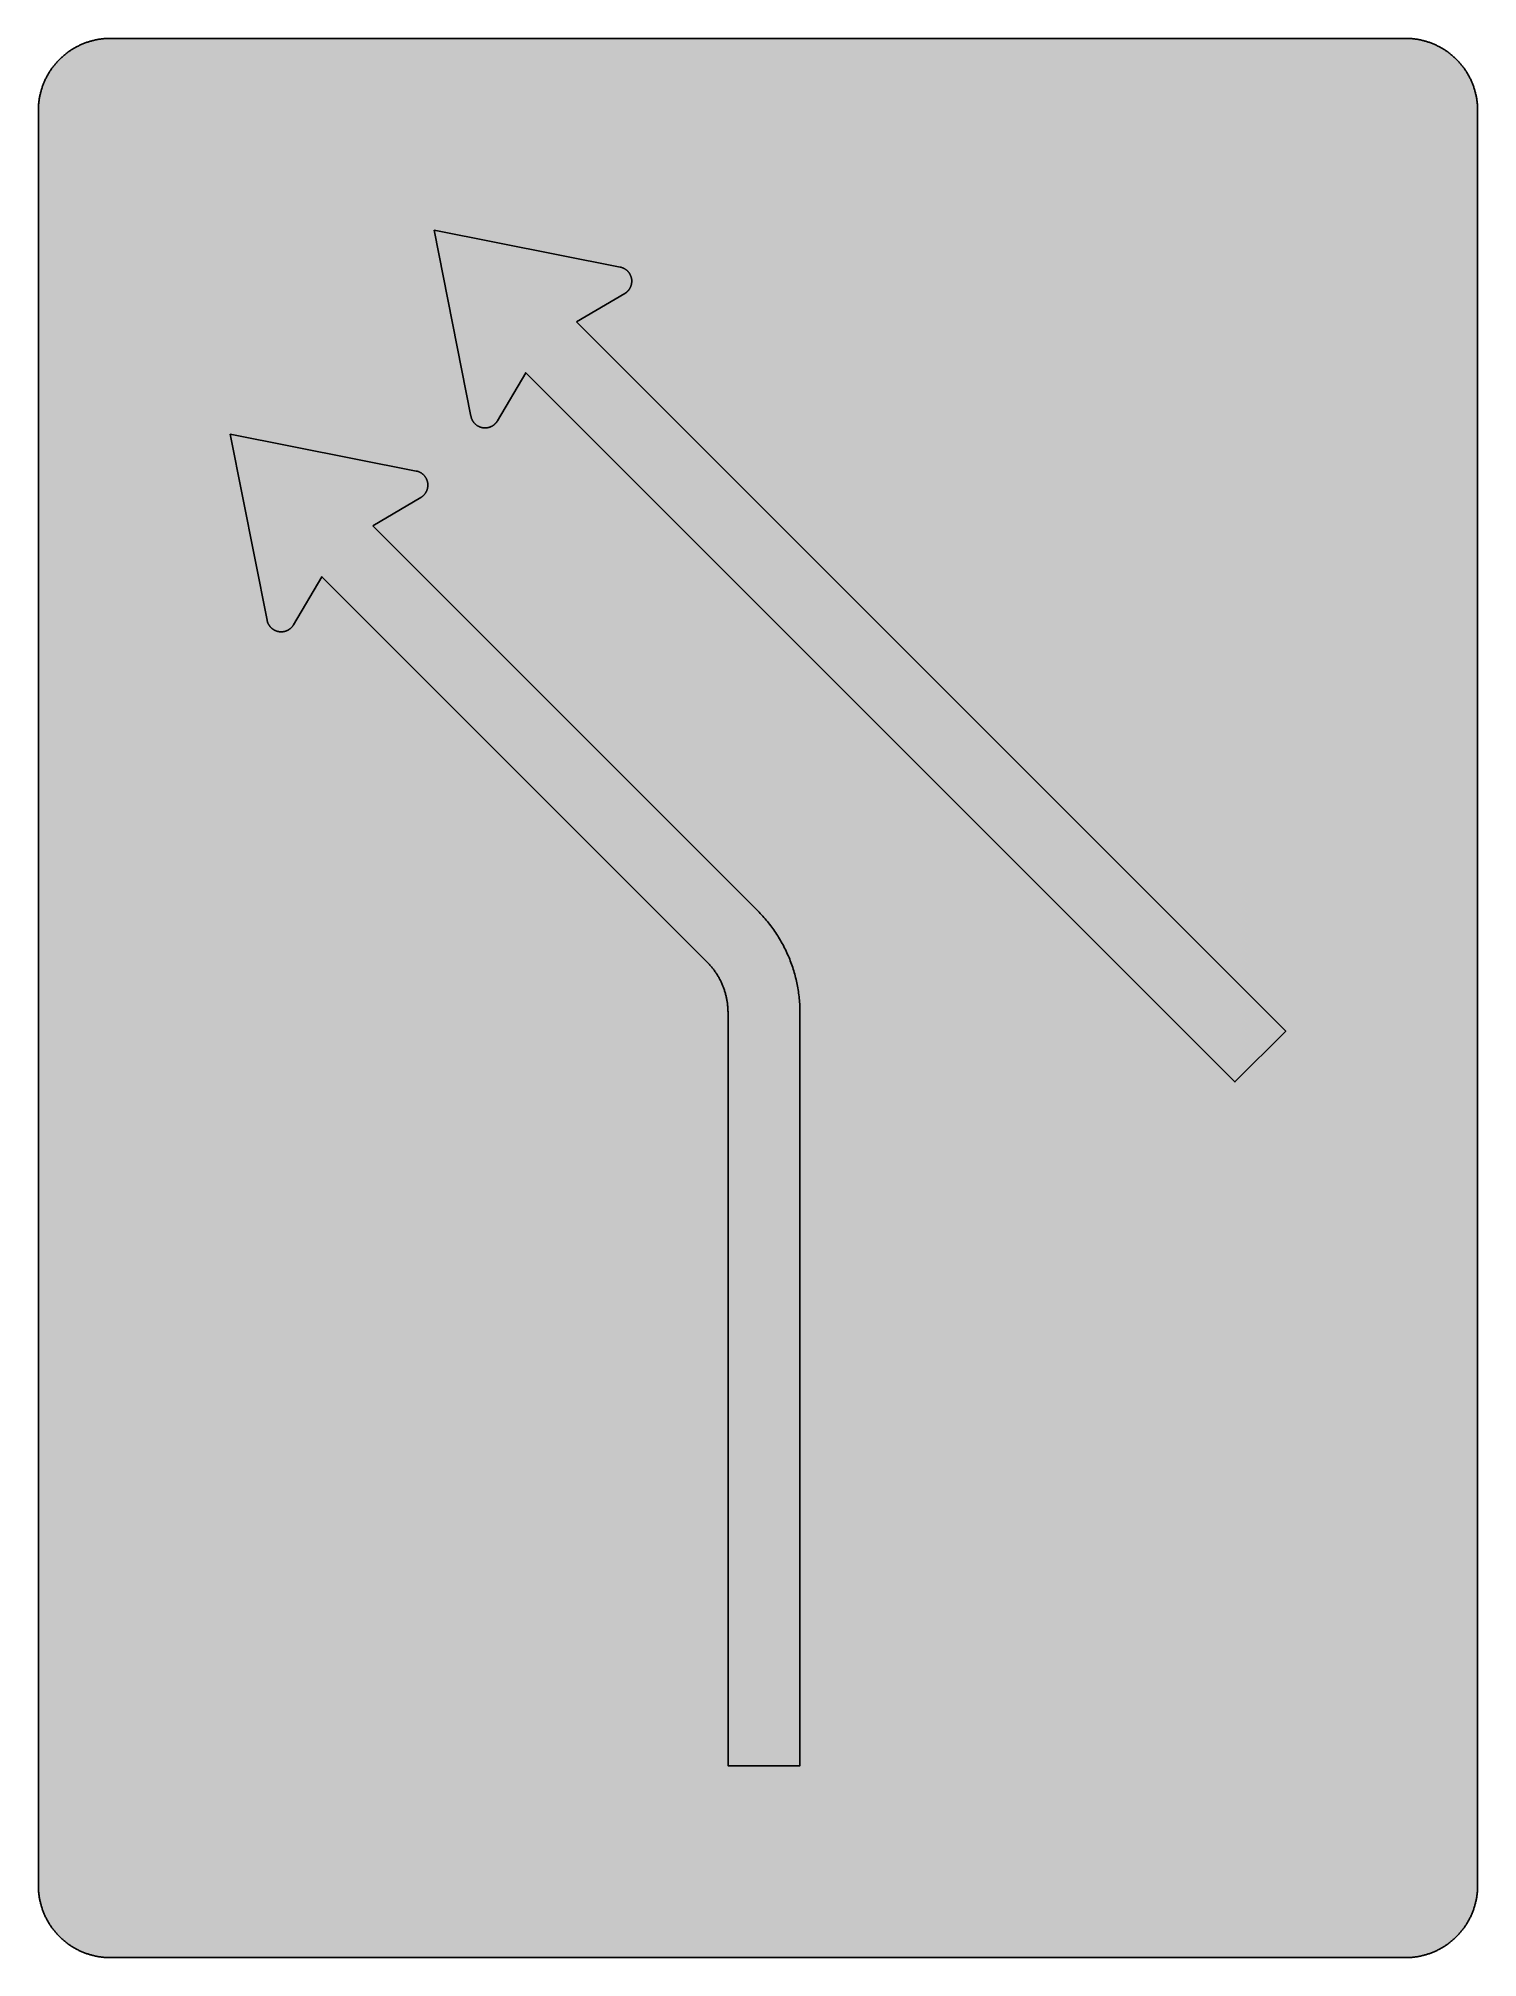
# Model space of a CAD drawing. Header units: millimetres. Extents: x 0 to 423, y 0 to 564.
import ezdxf

# ---------------------------------------------------------------- set-up
doc = ezdxf.new("R2010")
doc.units = ezdxf.units.MM

msp = doc.modelspace()

# ---------------------------------------------------------------- hatches: boundary and pattern name
for color, points in [(254, [(21.2189, 0.0537), (20.955, 0.0533), (20.6934, 0.0584), (20.4292, 0.066), (20.1676, 0.0787), (19.906, 0.094), (19.6469, 0.1118), (19.3853, 0.1321), (19.1262, 0.1549), (18.8671, 0.1829), (18.608, 0.2134), (18.349, 0.2464), (18.0924, 0.2845), (17.8359, 0.3251), (17.5793, 0.3683), (17.3253, 0.414), (17.0688, 0.4623), (16.8148, 0.5156), (16.5633, 0.5715), (16.3093, 0.6299), (16.0579, 0.6909), (15.809, 0.7544), (15.56, 0.823), (15.3111, 0.8941), (15.0622, 0.9677), (14.8158, 1.0439), (14.5694, 1.1227), (14.3256, 1.2065), (14.0818, 1.2903), (13.8379, 1.3792), (13.5966, 1.4707), (13.3579, 1.5672), (13.1191, 1.6637), (12.8803, 1.7628), (12.6441, 1.8669), (12.4079, 1.9736), (12.1742, 2.0803), (11.9405, 2.192), (11.7094, 2.3089), (11.4808, 2.4257), (11.2522, 2.5451), (11.0236, 2.6695), (10.7975, 2.794), (10.574, 2.9235), (10.3505, 3.0556), (10.1295, 3.1877), (9.9111, 3.3249), (9.6926, 3.4646), (9.4742, 3.6068), (9.2608, 3.7541), (9.0475, 3.9014), (8.8341, 4.0513), (8.6258, 4.2037), (8.4176, 4.3612), (8.2118, 4.5187), (8.0061, 4.6812), (7.8029, 4.8438), (7.6022, 5.0114), (7.4041, 5.1816), (7.206, 5.3518), (7.0129, 5.527), (6.8174, 5.7048), (6.6269, 5.8826), (6.4389, 6.0655), (6.2509, 6.2509), (6.0655, 6.4389), (5.8852, 6.6269), (5.7048, 6.8174), (5.527, 7.0104), (5.3518, 7.206), (5.1816, 7.4041), (5.0114, 7.6022), (4.8463, 7.8029), (4.6812, 8.0061), (4.5187, 8.2118), (4.3612, 8.4176), (4.2062, 8.6258), (4.0513, 8.8341), (3.9014, 9.0475), (3.7541, 9.2608), (3.6068, 9.4742), (3.4646, 9.6926), (3.3249, 9.9085), (3.1877, 10.1295), (3.0556, 10.3505), (2.9235, 10.574), (2.794, 10.7975), (2.6695, 11.0236), (2.5451, 11.2522), (2.4257, 11.4808), (2.3063, 11.7094), (2.192, 11.9405), (2.0803, 12.1742), (1.971, 12.4079), (1.8669, 12.6441), (1.7628, 12.8803), (1.6637, 13.1191), (1.5646, 13.3579), (1.4707, 13.5966), (1.3792, 13.8379), (1.2903, 14.0818), (1.2065, 14.3256), (1.1227, 14.5694), (1.0439, 14.8158), (0.9652, 15.0622), (0.8915, 15.3111), (0.823, 15.56), (0.7544, 15.809), (0.6883, 16.0604), (0.6274, 16.3119), (0.569, 16.5633), (0.5131, 16.8148), (0.4623, 17.0688), (0.4115, 17.3253), (0.3658, 17.5793), (0.3226, 17.8359), (0.2819, 18.0924), (0.2464, 18.3515), (0.2134, 18.608), (0.1829, 18.8671), (0.1549, 19.1262), (0.1295, 19.3878), (0.1092, 19.6469), (0.0914, 19.9085), (0.0762, 20.1701), (0.066, 20.4318), (0.0584, 20.6934), (0.0533, 20.955), (0.0508, 21.2192), (0.0522, 543.3314), (0.0533, 543.593), (0.0584, 543.8546), (0.066, 544.1188), (0.0762, 544.3804), (0.0914, 544.642), (0.1092, 544.9011), (0.1295, 545.1627), (0.1549, 545.4218), (0.1829, 545.6809), (0.2134, 545.94), (0.2464, 546.1991), (0.2819, 546.4556), (0.3226, 546.7121), (0.3658, 546.9687), (0.4115, 547.2227), (0.4623, 547.4792), (0.5131, 547.7332), (0.569, 547.9847), (0.6274, 548.2387), (0.6883, 548.4876), (0.7544, 548.7391), (0.823, 548.988), (0.8915, 549.2369), (0.9652, 549.4858), (1.0439, 549.7322), (1.1227, 549.9786), (1.2065, 550.2224), (1.2903, 550.4663), (1.3792, 550.7076), (1.4707, 550.9489), (1.5646, 551.1902), (1.6637, 551.4289), (1.7628, 551.6677), (1.8669, 551.9039), (1.971, 552.1401), (2.0803, 552.3738), (2.192, 552.6049), (2.3063, 552.8386), (2.4257, 553.0672), (2.5451, 553.2958), (2.6695, 553.5244), (2.794, 553.7505), (2.9235, 553.974), (3.0556, 554.1975), (3.1877, 554.4185), (3.3249, 554.6369), (3.4646, 554.8554), (3.6068, 555.0738), (3.7541, 555.2872), (3.9014, 555.5005), (4.0513, 555.7114), (4.2062, 555.9222), (4.3612, 556.1305), (4.5187, 556.3362), (4.6812, 556.5419), (4.8463, 556.7451), (5.0114, 556.9458), (5.1816, 557.1439), (5.3518, 557.342), (5.527, 557.5351), (5.7048, 557.7281), (5.8852, 557.9212), (6.0655, 558.1091), (6.2509, 558.2971), (6.4389, 558.4825), (6.6269, 558.6628), (6.8174, 558.8432), (7.0129, 559.021), (7.206, 559.1937), (7.4041, 559.3664), (7.6022, 559.5366), (7.8029, 559.7017), (8.0061, 559.8668), (8.2118, 560.0268), (8.4176, 560.1868), (8.6258, 560.3418), (8.8341, 560.4967), (9.0475, 560.6466), (9.2608, 560.7939), (9.4742, 560.9387), (9.6926, 561.0835), (9.9111, 561.2232), (10.1295, 561.3603), (10.3505, 561.4924), (10.574, 561.6245), (10.7975, 561.754), (11.0236, 561.8785), (11.2522, 562.0029), (11.4808, 562.1223), (11.7094, 562.2392), (11.9405, 562.356), (12.1742, 562.4678), (12.4079, 562.5744), (12.6441, 562.6811), (12.8803, 562.7853), (13.1191, 562.8843), (13.3579, 562.9834), (13.5966, 563.0774), (13.8379, 563.1688), (14.0818, 563.2577), (14.3256, 563.3415), (14.5694, 563.4253), (14.8158, 563.5041), (15.0622, 563.5803), (15.3111, 563.6539), (15.56, 563.7251), (15.809, 563.7936), (16.0579, 563.8571), (16.3093, 563.9206), (16.5633, 563.9791), (16.8148, 564.0349), (17.0688, 564.0857), (17.3253, 564.1365), (17.5793, 564.1823), (17.8359, 564.2254), (18.0924, 564.2635), (18.349, 564.3016), (18.608, 564.3347), (18.8671, 564.3651), (19.1262, 564.3931), (19.3853, 564.4185), (19.6469, 564.4388), (19.906, 564.4566), (20.1676, 564.4718), (20.4292, 564.482), (20.6934, 564.4896), (20.955, 564.4947), (21.2166, 564.4972), (402.2189, 564.4981), (402.4808, 564.4947), (402.7424, 564.4896), (403.0066, 564.482), (403.2682, 564.4718), (403.5298, 564.4566), (403.7889, 564.4388), (404.0505, 564.4185), (404.3096, 564.3931), (404.5687, 564.3651), (404.8277, 564.3347), (405.0868, 564.3016), (405.3434, 564.2635), (405.5999, 564.2254), (405.8564, 564.1823), (406.113, 564.1365), (406.367, 564.0857), (406.621, 564.0349), (406.875, 563.9791), (407.1264, 563.9206), (407.3779, 563.8571), (407.6268, 563.7936), (407.8783, 563.7251), (408.1272, 563.6539), (408.3736, 563.5803), (408.62, 563.5041), (408.8663, 563.4253), (409.1102, 563.3415), (409.354, 563.2577), (409.5979, 563.1688), (409.8392, 563.0774), (410.0805, 562.9834), (410.3192, 562.8843), (410.5554, 562.7853), (410.7942, 562.6811), (411.0279, 562.5744), (411.2616, 562.4678), (411.4952, 562.356), (411.7264, 562.2392), (411.9575, 562.1223), (412.1861, 562.0029), (412.4122, 561.8785), (412.6382, 561.754), (412.8643, 561.6245), (413.0853, 561.4924), (413.3063, 561.3603), (413.5272, 561.2232), (413.7457, 561.0835), (413.9616, 560.9387), (414.1775, 560.7939), (414.3908, 560.6466), (414.6017, 560.4967), (414.8125, 560.3418), (415.0208, 560.1868), (415.2265, 560.0268), (415.4297, 559.8668), (415.6329, 559.7017), (415.8336, 559.5366), (416.0342, 559.3664), (416.2298, 559.1937), (416.4254, 559.021), (416.6184, 558.8432), (416.8089, 558.6628), (416.9994, 558.4825), (417.1848, 558.2971), (417.3703, 558.1091), (417.5531, 557.9212), (417.7335, 557.7281), (417.9087, 557.5351), (418.084, 557.342), (418.2567, 557.1439), (418.4244, 556.9458), (418.592, 556.7451), (418.7546, 556.5419), (418.9171, 556.3362), (419.0746, 556.1305), (419.2321, 555.9222), (419.3845, 555.7114), (419.5369, 555.5005), (419.6842, 555.2872), (419.829, 555.0738), (419.9712, 554.8554), (420.1109, 554.6369), (420.2481, 554.4185), (420.3827, 554.1975), (420.5148, 553.974), (420.6418, 553.7505), (420.7688, 553.5244), (420.8907, 553.2958), (421.0126, 553.0672), (421.1295, 552.8386), (421.2438, 552.6049), (421.3555, 552.3738), (421.4647, 552.1401), (421.5689, 551.9039), (421.673, 551.6677), (421.7746, 551.4289), (421.8711, 551.1902), (421.9651, 550.9489), (422.0566, 550.7076), (422.1455, 550.4663), (422.2318, 550.2224), (422.3131, 549.9786), (422.3918, 549.7322), (422.4706, 549.4858), (422.5442, 549.2369), (422.6128, 548.988), (422.6814, 548.7391), (422.7449, 548.4876), (422.8084, 548.2387), (422.8668, 547.9847), (422.9227, 547.7332), (422.9735, 547.4792), (423.0243, 547.2227), (423.07, 546.9687), (423.1132, 546.7121), (423.1513, 546.4556), (423.1894, 546.1991), (423.2224, 545.94), (423.2529, 545.6809), (423.2808, 545.4218), (423.3037, 545.1627), (423.3266, 544.9011), (423.3443, 544.642), (423.357, 544.3804), (423.3697, 544.1188), (423.3774, 543.8546), (423.3824, 543.593), (423.385, 543.3314), (423.3855, 21.2203), (423.3824, 20.955), (423.3774, 20.6934), (423.3697, 20.4318), (423.357, 20.1701), (423.3443, 19.9085), (423.3266, 19.6469), (423.3037, 19.3878), (423.2808, 19.1262), (423.2529, 18.8671), (423.2224, 18.608), (423.1894, 18.3515), (423.1513, 18.0924), (423.1132, 17.8359), (423.07, 17.5793), (423.0243, 17.3253), (422.9735, 17.0688), (422.9227, 16.8148), (422.8668, 16.5633), (422.8084, 16.3119), (422.7449, 16.0604), (422.6814, 15.809), (422.6128, 15.56), (422.5442, 15.3111), (422.4706, 15.0622), (422.3918, 14.8158), (422.3131, 14.5694), (422.2318, 14.3256), (422.1455, 14.0818), (422.0566, 13.8379), (421.9651, 13.5966), (421.8711, 13.3579), (421.7746, 13.1191), (421.673, 12.8803), (421.5689, 12.6441), (421.4647, 12.4079), (421.3555, 12.1742), (421.2438, 11.9405), (421.1295, 11.7094), (421.0126, 11.4808), (420.8907, 11.2522), (420.7688, 11.0236), (420.6418, 10.7975), (420.5148, 10.574), (420.3827, 10.3505), (420.2481, 10.1295), (420.1109, 9.9085), (419.9712, 9.6926), (419.829, 9.4742), (419.6842, 9.2608), (419.5369, 9.0475), (419.3845, 8.8341), (419.2321, 8.6258), (419.0746, 8.4176), (418.9171, 8.2118), (418.7546, 8.0061), (418.592, 7.8029), (418.4244, 7.6022), (418.2567, 7.4041), (418.084, 7.206), (417.9087, 7.0104), (417.7335, 6.8174), (417.5531, 6.6269), (417.3703, 6.4389), (417.1848, 6.2509), (416.9994, 6.0655), (416.8089, 5.8826), (416.6184, 5.7048), (416.4254, 5.527), (416.2298, 5.3518), (416.0342, 5.1816), (415.8336, 5.0114), (415.6329, 4.8438), (415.4297, 4.6812), (415.2265, 4.5187), (415.0208, 4.3612), (414.8125, 4.2037), (414.6017, 4.0513), (414.3908, 3.9014), (414.1775, 3.7541), (413.9616, 3.6068), (413.7457, 3.4646), (413.5272, 3.3249), (413.3063, 3.1877), (413.0853, 3.0556), (412.8643, 2.9235), (412.6382, 2.794), (412.4122, 2.6695), (412.1861, 2.5451), (411.9575, 2.4257), (411.7264, 2.3089), (411.4952, 2.192), (411.2616, 2.0803), (411.0279, 1.9736), (410.7942, 1.8669), (410.5554, 1.7628), (410.3192, 1.6637), (410.0805, 1.5672), (409.8392, 1.4707), (409.5979, 1.3792), (409.354, 1.2903), (409.1102, 1.2065), (408.8663, 1.1227), (408.62, 1.0439), (408.3736, 0.9677), (408.1272, 0.8941), (407.8783, 0.823), (407.6268, 0.7544), (407.3779, 0.6909), (407.1264, 0.6299), (406.875, 0.5715), (406.621, 0.5156), (406.367, 0.4623), (406.113, 0.414), (405.8564, 0.3683), (405.5999, 0.3251), (405.3434, 0.2845), (405.0868, 0.2464), (404.8277, 0.2134), (404.5687, 0.1829), (404.3096, 0.1549), (404.0505, 0.1321), (403.7889, 0.1118), (403.5298, 0.094), (403.2682, 0.0787), (403.0066, 0.066), (402.7424, 0.0584), (402.4808, 0.0533), (402.2166, 0.0533)]), (59, [(158.3778, 481.1113), (172.5013, 489.439), (172.56, 489.4732), (172.6184, 489.5113), (172.6794, 489.5494), (172.7352, 489.5875), (172.7937, 489.6282), (172.8495, 489.6688), (172.9054, 489.7095), (172.9613, 489.7501), (173.0146, 489.7933), (173.068, 489.839), (173.1213, 489.8822), (173.1721, 489.9279), (173.2229, 489.9736), (173.2737, 490.0219), (173.322, 490.0701), (173.3702, 490.1184), (173.4185, 490.1667), (173.4642, 490.2175), (173.5099, 490.2683), (173.5557, 490.3191), (173.5988, 490.3699), (173.642, 490.4232), (173.6852, 490.4765), (173.7258, 490.5299), (173.7665, 490.5858), (173.8071, 490.6416), (173.8452, 490.6975), (173.8833, 490.7534), (173.9214, 490.8093), (173.957, 490.8677), (173.9925, 490.9261), (174.0256, 490.9845), (174.0586, 491.043), (174.0916, 491.1039), (174.1221, 491.1649), (174.1526, 491.2233), (174.183, 491.2868), (174.211, 491.3478), (174.2389, 491.4087), (174.2643, 491.4722), (174.2897, 491.5357), (174.3151, 491.5992), (174.338, 491.6627), (174.3608, 491.7288), (174.3812, 491.7923), (174.4015, 491.8583), (174.4218, 491.9243), (174.4396, 491.9904), (174.4574, 492.0564), (174.4726, 492.1225), (174.4878, 492.1885), (174.5031, 492.2571), (174.5158, 492.3231), (174.5259, 492.3917), (174.5386, 492.4603), (174.5463, 492.5289), (174.5564, 492.5974), (174.564, 492.666), (174.5691, 492.7346), (174.5742, 492.8057), (174.5793, 492.8743), (174.5818, 492.9429), (174.5844, 493.014), (174.5844, 493.0851), (174.5818, 493.1791), (174.5793, 493.2731), (174.5742, 493.3671), (174.5666, 493.4585), (174.559, 493.5525), (174.5463, 493.6439), (174.5336, 493.7354), (174.5183, 493.8268), (174.5005, 493.9182), (174.4828, 494.0071), (174.4624, 494.096), (174.4396, 494.1849), (174.4142, 494.2713), (174.3888, 494.3577), (174.3608, 494.444), (174.3304, 494.5304), (174.2973, 494.6142), (174.2643, 494.698), (174.2288, 494.7818), (174.1907, 494.8631), (174.1526, 494.9444), (174.1119, 495.0257), (174.0713, 495.1044), (174.0281, 495.1832), (173.9824, 495.2594), (173.9341, 495.3356), (173.8859, 495.4118), (173.8376, 495.4854), (173.7843, 495.5591), (173.7309, 495.6302), (173.6776, 495.7013), (173.6217, 495.7724), (173.5633, 495.841), (173.5049, 495.9071), (173.4439, 495.9731), (173.3829, 496.0366), (173.3194, 496.1001), (173.2559, 496.1636), (173.1899, 496.2246), (173.1239, 496.283), (173.0553, 496.3414), (172.9842, 496.3973), (172.913, 496.4532), (172.8419, 496.5065), (172.7683, 496.5598), (172.6946, 496.6106), (172.6184, 496.6589), (172.5422, 496.7072), (172.4635, 496.7529), (172.3847, 496.7986), (172.3034, 496.8392), (172.2222, 496.8824), (172.1409, 496.9205), (172.0571, 496.9586), (171.9732, 496.9942), (171.8869, 497.0297), (171.8005, 497.0628), (171.7142, 497.0932), (171.6253, 497.1212), (171.5364, 497.1491), (171.4475, 497.1745), (171.356, 497.1974), (171.2646, 497.2177), (171.1706, 497.238), (116.4689, 508.0536), (127.284, 453.3494), (127.3023, 453.2554), (127.3226, 453.1639), (127.3454, 453.0725), (127.3708, 452.9836), (127.3988, 452.8947), (127.4267, 452.8058), (127.4597, 452.7194), (127.4902, 452.6331), (127.5258, 452.5467), (127.5613, 452.4629), (127.5994, 452.3791), (127.6375, 452.2978), (127.6807, 452.2165), (127.7214, 452.1352), (127.7671, 452.0565), (127.8128, 451.9778), (127.8611, 451.9016), (127.9093, 451.8254), (127.9601, 451.7517), (128.0135, 451.678), (128.0668, 451.6069), (128.1227, 451.5358), (128.1786, 451.4647), (128.237, 451.3986), (128.2954, 451.3301), (128.3564, 451.264), (128.4199, 451.2005), (128.4834, 451.137), (128.5469, 451.0761), (128.6129, 451.0151), (128.6789, 450.9567), (128.7475, 450.8983), (128.8186, 450.8424), (128.8898, 450.789), (128.9609, 450.7357), (129.0345, 450.6849), (129.1082, 450.6341), (129.1844, 450.5858), (129.2606, 450.5401), (129.3368, 450.4944), (129.4155, 450.4512), (129.4943, 450.408), (129.5756, 450.3674), (129.6568, 450.3293), (129.7381, 450.2912), (129.8219, 450.2582), (129.9058, 450.2226), (129.9896, 450.1921), (130.0759, 450.1617), (130.1623, 450.1337), (130.2487, 450.1058), (130.335, 450.0829), (130.4239, 450.0601), (130.5128, 450.0397), (130.6017, 450.0194), (130.6932, 450.0016), (130.7846, 449.9864), (130.876, 449.9737), (130.9675, 449.9635), (131.0615, 449.9534), (131.1529, 449.9458), (131.2469, 449.9407), (131.3409, 449.9381), (131.4348, 449.9381), (131.506, 449.9381), (131.5771, 449.9407), (131.6457, 449.9432), (131.7142, 449.9458), (131.7854, 449.9508), (131.8539, 449.9585), (131.9225, 449.9661), (131.9911, 449.9737), (132.0597, 449.9839), (132.1283, 449.994), (132.1968, 450.0067), (132.2629, 450.0194), (132.3315, 450.0321), (132.3975, 450.0474), (132.4635, 450.0651), (132.5296, 450.0804), (132.5956, 450.1007), (132.6617, 450.1185), (132.7277, 450.1388), (132.7912, 450.1591), (132.8572, 450.182), (132.9207, 450.2048), (132.9842, 450.2302), (133.0477, 450.2556), (133.1087, 450.281), (133.1722, 450.309), (133.2332, 450.3369), (133.2941, 450.3674), (133.3551, 450.3979), (133.416, 450.4284), (133.477, 450.4614), (133.5354, 450.4944), (133.5938, 450.5274), (133.6523, 450.563), (133.7107, 450.5985), (133.7666, 450.6366), (133.8224, 450.6747), (133.8783, 450.7128), (133.9342, 450.7535), (133.9875, 450.7941), (134.0434, 450.8348), (134.0968, 450.8779), (134.1476, 450.9211), (134.2009, 450.9643), (134.2517, 451.01), (134.3025, 451.0557), (134.3533, 451.1015), (134.4016, 451.1497), (134.4498, 451.198), (134.4981, 451.2462), (134.5438, 451.297), (134.5921, 451.3478), (134.6378, 451.3986), (134.681, 451.452), (134.7241, 451.5053), (134.7673, 451.5587), (134.8105, 451.6145), (134.8511, 451.6704), (134.8918, 451.7263), (134.9324, 451.7847), (134.9705, 451.8406), (135.0086, 451.9016), (135.0467, 451.96), (135.0823, 452.0209), (143.4112, 466.1447), (351.9745, 257.5814), (366.9411, 272.548)]), (59, [(98.4056, 421.1391), (112.5291, 429.4667), (112.588, 429.5013), (112.6465, 429.5394), (112.7049, 429.5775), (112.7633, 429.6156), (112.8217, 429.6562), (112.8776, 429.6969), (112.9335, 429.7375), (112.9868, 429.7807), (113.0427, 429.8213), (113.096, 429.8671), (113.1468, 429.9102), (113.2002, 429.956), (113.251, 430.0017), (113.2992, 430.0499), (113.35, 430.0982), (113.3983, 430.1465), (113.4466, 430.1947), (113.4923, 430.2455), (113.538, 430.2963), (113.5837, 430.3471), (113.6269, 430.3979), (113.6701, 430.4513), (113.7133, 430.5046), (113.7539, 430.5579), (113.7945, 430.6138), (113.8352, 430.6697), (113.8733, 430.7256), (113.9114, 430.7815), (113.9469, 430.8373), (113.985, 430.8958), (114.0181, 430.9542), (114.0536, 431.0126), (114.0866, 431.071), (114.1197, 431.132), (114.1501, 431.1929), (114.1806, 431.2539), (114.2086, 431.3149), (114.239, 431.3758), (114.2644, 431.4368), (114.2924, 431.5003), (114.3178, 431.5638), (114.3406, 431.6273), (114.366, 431.6908), (114.3864, 431.7568), (114.4092, 431.8203), (114.4295, 431.8864), (114.4473, 431.9524), (114.4676, 432.0184), (114.4829, 432.0845), (114.5007, 432.1505), (114.5159, 432.2166), (114.5286, 432.2851), (114.5413, 432.3512), (114.554, 432.4198), (114.5642, 432.4883), (114.5743, 432.5569), (114.5819, 432.6255), (114.5896, 432.6941), (114.5946, 432.7627), (114.6023, 432.8312), (114.6048, 432.9024), (114.6073, 432.9709), (114.6099, 433.0421), (114.6099, 433.1106), (114.6099, 433.2072), (114.6073, 433.3011), (114.5997, 433.3951), (114.5946, 433.4866), (114.5845, 433.5805), (114.5743, 433.672), (114.5591, 433.7634), (114.5438, 433.8549), (114.5286, 433.9438), (114.5083, 434.0352), (114.488, 434.1241), (114.4651, 434.213), (114.4397, 434.2994), (114.4143, 434.3857), (114.3864, 434.4721), (114.3559, 434.5584), (114.3254, 434.6423), (114.2898, 434.7261), (114.2568, 434.8099), (114.2187, 434.8912), (114.1806, 434.9725), (114.14, 435.0537), (114.0968, 435.1325), (114.0536, 435.2112), (114.0079, 435.2874), (113.9622, 435.3636), (113.9139, 435.4398), (113.8631, 435.5135), (113.8123, 435.5871), (113.759, 435.6583), (113.7056, 435.7294), (113.6498, 435.798), (113.5913, 435.8665), (113.5329, 435.9351), (113.472, 436.0012), (113.411, 436.0647), (113.3475, 436.1282), (113.284, 436.1917), (113.218, 436.2526), (113.1494, 436.311), (113.0808, 436.3695), (113.0122, 436.4253), (112.9411, 436.4812), (112.87, 436.5346), (112.7963, 436.5879), (112.7227, 436.6387), (112.6465, 436.687), (112.5703, 436.7352), (112.4915, 436.7809), (112.4128, 436.8241), (112.3315, 436.8673), (112.2502, 436.9079), (112.1689, 436.9486), (112.0851, 436.9867), (112.0013, 437.0222), (111.9149, 437.0578), (111.8286, 437.0883), (111.7422, 437.1188), (111.6533, 437.1492), (111.5644, 437.1746), (111.4755, 437.2), (111.3841, 437.2254), (111.2926, 437.2458), (111.1987, 437.2661), (56.4967, 448.0814), (67.3118, 393.3772), (67.3303, 393.2834), (67.3506, 393.192), (67.3735, 393.1006), (67.3989, 393.0117), (67.4268, 392.9228), (67.4548, 392.8339), (67.4853, 392.7475), (67.5183, 392.6611), (67.5538, 392.5748), (67.5894, 392.491), (67.6275, 392.4071), (67.6656, 392.3259), (67.7088, 392.2446), (67.7494, 392.1633), (67.7951, 392.0846), (67.8409, 392.0058), (67.8891, 391.9296), (67.9374, 391.8534), (67.9882, 391.7798), (68.0415, 391.7061), (68.0949, 391.635), (68.1507, 391.5639), (68.2066, 391.4927), (68.265, 391.4242), (68.3235, 391.3581), (68.3844, 391.2921), (68.4454, 391.2286), (68.5089, 391.1651), (68.5749, 391.1041), (68.641, 391.0432), (68.707, 390.9847), (68.7756, 390.9263), (68.8467, 390.8704), (68.9178, 390.8146), (68.9889, 390.7638), (69.0626, 390.7104), (69.1363, 390.6622), (69.2125, 390.6139), (69.2887, 390.5656), (69.3649, 390.5199), (69.4436, 390.4767), (69.5223, 390.4361), (69.6036, 390.3955), (69.6849, 390.3548), (69.7662, 390.3193), (69.85, 390.2837), (69.9338, 390.2507), (70.0176, 390.2177), (70.1015, 390.1872), (70.1878, 390.1592), (70.2767, 390.1338), (70.3631, 390.1084), (70.452, 390.0856), (70.5409, 390.0653), (70.6298, 390.0475), (70.7212, 390.0297), (70.8127, 390.0145), (70.9041, 390.0018), (70.9955, 389.9891), (71.0895, 389.9814), (71.181, 389.9738), (71.2749, 389.9687), (71.3689, 389.9662), (71.4629, 389.9637), (71.534, 389.9637), (71.6026, 389.9662), (71.6737, 389.9687), (71.7423, 389.9738), (71.8134, 389.9789), (71.882, 389.984), (71.9506, 389.9916), (72.0192, 389.9992), (72.0877, 390.0094), (72.1563, 390.0195), (72.2249, 390.0322), (72.2909, 390.0449), (72.3595, 390.0602), (72.4256, 390.0754), (72.4916, 390.0907), (72.5576, 390.1084), (72.6237, 390.1262), (72.6897, 390.1465), (72.7558, 390.1669), (72.8193, 390.1872), (72.8853, 390.21), (72.9488, 390.2329), (73.0123, 390.2583), (73.0758, 390.2837), (73.1368, 390.3091), (73.2003, 390.337), (73.2612, 390.365), (73.3222, 390.3955), (73.3831, 390.4259), (73.4441, 390.4564), (73.5051, 390.4894), (73.5635, 390.5225), (73.6219, 390.5555), (73.6803, 390.591), (73.7387, 390.6266), (73.7946, 390.6647), (73.8505, 390.7028), (73.9064, 390.7409), (73.9623, 390.779), (74.0181, 390.8196), (74.0715, 390.8628), (74.1248, 390.906), (74.1782, 390.9492), (74.229, 390.9924), (74.2798, 391.0381), (74.3306, 391.0838), (74.3814, 391.1295), (74.4296, 391.1778), (74.4779, 391.226), (74.5261, 391.2743), (74.5744, 391.3251), (74.6201, 391.3759), (74.6658, 391.4267), (74.709, 391.48), (74.7522, 391.5334), (74.7954, 391.5867), (74.8386, 391.6426), (74.8792, 391.6985), (74.9198, 391.7544), (74.9605, 391.8102), (74.9986, 391.8687), (75.0367, 391.9271), (75.0748, 391.988), (75.1103, 392.049), (83.439, 406.1725), (196.7011, 292.91), (196.8856, 292.7223), (197.0659, 292.5318), (197.2462, 292.3413), (197.424, 292.1483), (197.5968, 291.9527), (197.7695, 291.7571), (197.9397, 291.5564), (198.1048, 291.3558), (198.2699, 291.1526), (198.4299, 290.9494), (198.5899, 290.7436), (198.7448, 290.5354), (198.8998, 290.3245), (199.0496, 290.1137), (199.197, 289.9004), (199.3417, 289.6845), (199.484, 289.4686), (199.6237, 289.2501), (199.7608, 289.0317), (199.8955, 288.8107), (200.0275, 288.5872), (200.1571, 288.3611), (200.2815, 288.1376), (200.406, 287.909), (200.5254, 287.6804), (200.6422, 287.4493), (200.7565, 287.2181), (200.8683, 286.987), (200.9775, 286.7533), (201.0842, 286.5171), (201.1883, 286.2809), (201.2874, 286.0421), (201.3839, 285.8033), (201.4779, 285.562), (201.5693, 285.3207), (201.6582, 285.0794), (201.7446, 284.8356), (201.8284, 284.5918), (201.9071, 284.3454), (201.9833, 284.099), (202.057, 283.8501), (202.1281, 283.6012), (202.1942, 283.3522), (202.2602, 283.1008), (202.3212, 282.8493), (202.3796, 282.5979), (202.4355, 282.3439), (202.4888, 282.0899), (202.5371, 281.8359), (202.5828, 281.5819), (202.626, 281.3253), (202.6666, 281.0688), (202.7022, 280.8097), (202.7377, 280.5532), (202.7682, 280.2941), (202.7936, 280.035), (202.819, 279.7734), (202.8393, 279.5143), (202.8571, 279.2527), (202.8723, 278.9911), (202.8825, 278.7294), (202.8927, 278.4678), (202.8977, 278.2037), (202.8977, 277.942), (202.8994, 56.4981), (224.0661, 56.4981), (224.0661, 277.943), (224.061, 278.4678), (224.0509, 278.9936), (224.0356, 279.5168), (224.0128, 280.0401), (223.9848, 280.5633), (223.9493, 281.0866), (223.9061, 281.6073), (223.8578, 282.1254), (223.8019, 282.6436), (223.741, 283.1617), (223.6749, 283.6774), (223.6013, 284.193), (223.52, 284.7061), (223.4362, 285.2191), (223.3422, 285.7297), (223.2431, 286.2402), (223.139, 286.7482), (223.0272, 287.2537), (222.9104, 287.7591), (222.7885, 288.2621), (222.6589, 288.7624), (222.5243, 289.2603), (222.3821, 289.7581), (222.2348, 290.2534), (222.0824, 290.7487), (221.9223, 291.2389), (221.7572, 291.7292), (221.5871, 292.2168), (221.4093, 292.702), (221.2264, 293.1846), (221.0384, 293.6646), (220.8428, 294.1422), (220.6422, 294.6171), (220.4364, 295.0921), (220.2231, 295.562), (220.0072, 296.0294), (219.7837, 296.4967), (219.5525, 296.959), (219.3188, 297.4188), (219.0775, 297.876), (218.8312, 298.3306), (218.5797, 298.7827), (218.3232, 299.2298), (218.059, 299.6768), (217.7923, 300.1188), (217.518, 300.5582), (217.2386, 300.9951), (216.9541, 301.4294), (216.662, 301.8587), (216.3674, 302.2854), (216.0651, 302.707), (215.7578, 303.1261), (215.4479, 303.5427), (215.1304, 303.9567), (214.8078, 304.3657), (214.4801, 304.7695), (214.1449, 305.1734), (213.807, 305.5696), (213.4641, 305.9633), (213.1136, 306.3545), (212.7606, 306.7406), (212.3999, 307.1241), (212.0367, 307.5026), (211.6658, 307.8759)])]:
    msp.add_hatch(color=color).paths.add_polyline_path(points)
h = msp.add_hatch(color=59)
h.paths.add_polyline_path([(21.2189, 5.3453), (21.021, 5.3442), (20.8229, 5.3492), (20.6273, 5.3543), (20.4318, 5.3645), (20.2336, 5.3746), (20.0381, 5.3873), (19.8425, 5.4026), (19.6494, 5.4229), (19.4539, 5.4432), (19.2608, 5.4661), (19.0678, 5.4915), (18.8747, 5.5169), (18.6817, 5.5474), (18.4887, 5.5804), (18.2982, 5.6159), (18.1077, 5.6515), (17.9172, 5.6921), (17.7267, 5.7328), (17.5362, 5.776), (17.3482, 5.8217), (17.1602, 5.8699), (16.9723, 5.9207), (16.7869, 5.9741), (16.6014, 6.03), (16.416, 6.0884), (16.2306, 6.1468), (16.0477, 6.2103), (15.8648, 6.2738), (15.6845, 6.3398), (15.5016, 6.4084), (15.3213, 6.4795), (15.1435, 6.5532), (14.9657, 6.6269), (14.7879, 6.7056), (14.6101, 6.7843), (14.4348, 6.8656), (14.2596, 6.9494), (14.0868, 7.0358), (13.9141, 7.1247), (13.7439, 7.2136), (13.5712, 7.305), (13.4036, 7.4016), (13.2359, 7.4981), (13.0683, 7.5946), (12.9007, 7.6962), (12.7356, 7.7978), (12.573, 7.9045), (12.4104, 8.0112), (12.2504, 8.1204), (12.0904, 8.2296), (11.9304, 8.3439), (11.7729, 8.4582), (11.618, 8.575), (11.463, 8.6944), (11.3081, 8.8163), (11.1582, 8.9383), (11.0058, 9.0627), (10.856, 9.1897), (10.7086, 9.3193), (10.5639, 9.4513), (10.4191, 9.5834), (10.2743, 9.718), (10.1321, 9.8552), (9.9924, 9.9924), (9.8527, 10.1346), (9.718, 10.2743), (9.5834, 10.4191), (9.4488, 10.5639), (9.3193, 10.7112), (9.1897, 10.8585), (9.0627, 11.0058), (8.9383, 11.1582), (8.8138, 11.3106), (8.6944, 11.463), (8.575, 11.618), (8.4582, 11.7729), (8.3439, 11.9304), (8.2296, 12.0904), (8.1178, 12.2504), (8.0112, 12.4104), (7.9019, 12.573), (7.7978, 12.7381), (7.6962, 12.9007), (7.5946, 13.0683), (7.4955, 13.2359), (7.399, 13.4036), (7.305, 13.5712), (7.2136, 13.7439), (7.1222, 13.9141), (7.0358, 14.0868), (6.9494, 14.2596), (6.8656, 14.4348), (6.7843, 14.6101), (6.7031, 14.7879), (6.6269, 14.9657), (6.5507, 15.1435), (6.477, 15.3213), (6.4084, 15.5016), (6.3398, 15.6845), (6.2713, 15.8648), (6.2078, 16.0477), (6.1468, 16.2331), (6.0858, 16.416), (6.03, 16.6014), (5.9741, 16.7869), (5.9207, 16.9748), (5.8699, 17.1602), (5.8217, 17.3482), (5.776, 17.5362), (5.7302, 17.7267), (5.6896, 17.9172), (5.6515, 18.1077), (5.6134, 18.2982), (5.5778, 18.4887), (5.5474, 18.6817), (5.5169, 18.8747), (5.4889, 19.0678), (5.4635, 19.2608), (5.4407, 19.4539), (5.4204, 19.6494), (5.4026, 19.845), (5.3873, 20.0406), (5.3721, 20.2362), (5.3619, 20.4318), (5.3543, 20.6273), (5.3467, 20.8255), (5.3442, 21.021), (5.3416, 21.2192), (5.3439, 543.3314), (5.3442, 543.527), (5.3467, 543.7251), (5.3543, 543.9207), (5.3619, 544.1163), (5.3721, 544.3144), (5.3873, 544.51), (5.4026, 544.703), (5.4204, 544.8986), (5.4407, 545.0942), (5.4635, 545.2872), (5.4889, 545.4802), (5.5169, 545.6733), (5.5474, 545.8663), (5.5778, 546.0594), (5.6134, 546.2499), (5.6515, 546.4404), (5.6896, 546.6309), (5.7302, 546.8214), (5.776, 547.0119), (5.8217, 547.1998), (5.8699, 547.3878), (5.9207, 547.5732), (5.9741, 547.7612), (6.03, 547.9466), (6.0858, 548.132), (6.1468, 548.3149), (6.2078, 548.5003), (6.2713, 548.6832), (6.3398, 548.8635), (6.4084, 549.0464), (6.477, 549.2242), (6.5507, 549.4045), (6.6269, 549.5823), (6.7031, 549.7601), (6.7843, 549.9379), (6.8656, 550.1132), (6.9494, 550.2885), (7.0358, 550.4612), (7.1222, 550.6339), (7.2136, 550.8041), (7.305, 550.9743), (7.399, 551.1444), (7.4955, 551.3121), (7.5946, 551.4797), (7.6962, 551.6474), (7.7978, 551.8099), (7.9019, 551.975), (8.0112, 552.1376), (8.1178, 552.2976), (8.2296, 552.4576), (8.3439, 552.6176), (8.4582, 552.7751), (8.575, 552.9301), (8.6944, 553.085), (8.8138, 553.2399), (8.9383, 553.3898), (9.0627, 553.5422), (9.1897, 553.6895), (9.3193, 553.8394), (9.4488, 553.9842), (9.5834, 554.1289), (9.718, 554.2737), (9.8527, 554.416), (9.9924, 554.5557), (10.1321, 554.6954), (10.2743, 554.83), (10.4191, 554.9646), (10.5639, 555.0992), (10.7086, 555.2288), (10.856, 555.3583), (11.0058, 555.4853), (11.1582, 555.6098), (11.3081, 555.7317), (11.463, 555.8536), (11.618, 555.973), (11.7729, 556.0898), (11.9304, 556.2041), (12.0904, 556.3184), (12.2504, 556.4276), (12.4104, 556.5369), (12.573, 556.6435), (12.7356, 556.7502), (12.9007, 556.8518), (13.0683, 556.9534), (13.2359, 557.0525), (13.4036, 557.149), (13.5712, 557.243), (13.7439, 557.3344), (13.9141, 557.4259), (14.0868, 557.5122), (14.2596, 557.5986), (14.4348, 557.6824), (14.6101, 557.7637), (14.7879, 557.845), (14.9657, 557.9212), (15.1435, 557.9974), (15.3213, 558.0685), (15.5016, 558.1396), (15.6845, 558.2082), (15.8648, 558.2742), (16.0477, 558.3403), (16.2306, 558.4012), (16.416, 558.4622), (16.6014, 558.5181), (16.7869, 558.5739), (16.9723, 558.6273), (17.1602, 558.6781), (17.3482, 558.7263), (17.5362, 558.7721), (17.7267, 558.8152), (17.9172, 558.8584), (18.1077, 558.8965), (18.2982, 558.9346), (18.4887, 558.9676), (18.6817, 559.0007), (18.8747, 559.0311), (19.0678, 559.0591), (19.2608, 559.0845), (19.4539, 559.1073), (19.6494, 559.1277), (19.8425, 559.1454), (20.0381, 559.1607), (20.2336, 559.1759), (20.4318, 559.1861), (20.6273, 559.1937), (20.8229, 559.2013), (21.021, 559.2039), (21.2166, 559.2064), (402.2189, 559.2064), (402.4147, 559.2039), (402.6129, 559.2013), (402.8084, 559.1937), (403.004, 559.1861), (403.2021, 559.1759), (403.3977, 559.1607), (403.5933, 559.1454), (403.7863, 559.1277), (403.9819, 559.1073), (404.175, 559.0845), (404.368, 559.0591), (404.5636, 559.0311), (404.7541, 559.0007), (404.9471, 558.9676), (405.1376, 558.9346), (405.3307, 558.8965), (405.5212, 558.8584), (405.7091, 558.8152), (405.8996, 558.7721), (406.0876, 558.7263), (406.2755, 558.6781), (406.4635, 558.6273), (406.6489, 558.5739), (406.8343, 558.5181), (407.0198, 558.4622), (407.2052, 558.4012), (407.3881, 558.3403), (407.5709, 558.2742), (407.7538, 558.2082), (407.9342, 558.1396), (408.1145, 558.0685), (408.2923, 557.9974), (408.4726, 557.9212), (408.6504, 557.845), (408.8257, 557.7637), (409.001, 557.6824), (409.1762, 557.5986), (409.3489, 557.5122), (409.5217, 557.4259), (409.6944, 557.3344), (409.8646, 557.243), (410.0347, 557.149), (410.2024, 557.0525), (410.37, 556.9534), (410.5351, 556.8518), (410.7002, 556.7502), (410.8628, 556.6435), (411.0253, 556.5369), (411.1879, 556.4276), (411.3479, 556.3184), (411.5054, 556.2041), (411.6629, 556.0898), (411.8178, 555.973), (411.9728, 555.8536), (412.1277, 555.7317), (412.2801, 555.6098), (412.43, 555.4853), (412.5798, 555.3583), (412.7271, 555.2288), (412.8719, 555.0992), (413.0167, 554.9646), (413.1615, 554.83), (413.3037, 554.6954), (413.4434, 554.5557), (413.5831, 554.416), (413.7177, 554.2737), (413.8524, 554.1289), (413.987, 553.9842), (414.1165, 553.8394), (414.2461, 553.6895), (414.3731, 553.5422), (414.4975, 553.3898), (414.622, 553.2399), (414.7414, 553.085), (414.8607, 552.9301), (414.9776, 552.7751), (415.0944, 552.6176), (415.2062, 552.4576), (415.3179, 552.2976), (415.4272, 552.1376), (415.5338, 551.975), (415.638, 551.8099), (415.7396, 551.6474), (415.8412, 551.4797), (415.9402, 551.3121), (416.0368, 551.1444), (416.1307, 550.9743), (416.2222, 550.8041), (416.3136, 550.6339), (416.4025, 550.4612), (416.4863, 550.2885), (416.5702, 550.1132), (416.6514, 549.9379), (416.7327, 549.7601), (416.8089, 549.5823), (416.8851, 549.4045), (416.9588, 549.2242), (417.0274, 549.0464), (417.0959, 548.8635), (417.1645, 548.6832), (417.228, 548.5003), (417.289, 548.3149), (417.3499, 548.132), (417.4058, 547.9466), (417.4617, 547.7612), (417.515, 547.5732), (417.5658, 547.3878), (417.6141, 547.1998), (417.6598, 547.0119), (417.703, 546.8214), (417.7462, 546.6309), (417.7843, 546.4404), (417.8224, 546.2499), (417.8554, 546.0594), (417.8884, 545.8663), (417.9189, 545.6733), (417.9468, 545.4802), (417.9722, 545.2872), (417.9951, 545.0942), (418.0154, 544.8986), (418.0332, 544.703), (418.0484, 544.51), (418.0611, 544.3144), (418.0738, 544.1163), (418.0815, 543.9207), (418.0865, 543.7251), (418.0916, 543.527), (418.0916, 543.3314), (418.0939, 21.2203), (418.0916, 21.021), (418.0865, 20.8255), (418.0815, 20.6273), (418.0738, 20.4318), (418.0611, 20.2362), (418.0484, 20.0406), (418.0332, 19.845), (418.0154, 19.6494), (417.9951, 19.4539), (417.9722, 19.2608), (417.9468, 19.0678), (417.9189, 18.8747), (417.8884, 18.6817), (417.8554, 18.4887), (417.8224, 18.2982), (417.7843, 18.1077), (417.7462, 17.9172), (417.703, 17.7267), (417.6598, 17.5362), (417.6141, 17.3482), (417.5658, 17.1602), (417.515, 16.9748), (417.4617, 16.7869), (417.4058, 16.6014), (417.3499, 16.416), (417.289, 16.2331), (417.228, 16.0477), (417.1645, 15.8648), (417.0959, 15.6845), (417.0274, 15.5016), (416.9588, 15.3213), (416.8851, 15.1435), (416.8089, 14.9657), (416.7327, 14.7879), (416.6514, 14.6101), (416.5702, 14.4348), (416.4863, 14.2596), (416.4025, 14.0868), (416.3136, 13.9141), (416.2222, 13.7439), (416.1307, 13.5712), (416.0368, 13.4036), (415.9402, 13.2359), (415.8412, 13.0683), (415.7396, 12.9007), (415.638, 12.7381), (415.5338, 12.573), (415.4272, 12.4104), (415.3179, 12.2504), (415.2062, 12.0904), (415.0944, 11.9304), (414.9776, 11.7729), (414.8607, 11.618), (414.7414, 11.463), (414.622, 11.3106), (414.4975, 11.1582), (414.3731, 11.0058), (414.2461, 10.8585), (414.1165, 10.7112), (413.987, 10.5639), (413.8524, 10.4191), (413.7177, 10.2743), (413.5831, 10.1346), (413.4434, 9.9924), (413.3037, 9.8552), (413.1615, 9.718), (413.0167, 9.5834), (412.8719, 9.4513), (412.7271, 9.3193), (412.5798, 9.1897), (412.43, 9.0627), (412.2801, 8.9383), (412.1277, 8.8163), (411.9728, 8.6944), (411.8178, 8.575), (411.6629, 8.4582), (411.5054, 8.3439), (411.3479, 8.2296), (411.1879, 8.1204), (411.0253, 8.0112), (410.8628, 7.9045), (410.7002, 7.7978), (410.5351, 7.6962), (410.37, 7.5946), (410.2024, 7.4981), (410.0347, 7.4016), (409.8646, 7.305), (409.6944, 7.2136), (409.5217, 7.1247), (409.3489, 7.0358), (409.1762, 6.9494), (409.001, 6.8656), (408.8257, 6.7843), (408.6504, 6.7056), (408.4726, 6.6269), (408.2923, 6.5532), (408.1145, 6.4795), (407.9342, 6.4084), (407.7538, 6.3398), (407.5709, 6.2738), (407.3881, 6.2103), (407.2052, 6.1468), (407.0198, 6.0884), (406.8343, 6.03), (406.6489, 5.9741), (406.4635, 5.9207), (406.2755, 5.8699), (406.0876, 5.8217), (405.8996, 5.776), (405.7091, 5.7328), (405.5212, 5.6921), (405.3307, 5.6515), (405.1376, 5.6159), (404.9471, 5.5804), (404.7541, 5.5474), (404.5636, 5.5169), (404.368, 5.4915), (404.175, 5.4661), (403.9819, 5.4432), (403.7863, 5.4229), (403.5933, 5.4026), (403.3977, 5.3873), (403.2021, 5.3746), (403.004, 5.3645), (402.8084, 5.3543), (402.6129, 5.3492), (402.4147, 5.3442), (402.2166, 5.3442)])
h.paths.add_polyline_path([(21.2189, 12.4009), (20.9906, 12.4028), (20.7645, 12.4104), (20.5384, 12.4257), (20.3149, 12.446), (20.0939, 12.4714), (19.8755, 12.5019), (19.6571, 12.5374), (19.4412, 12.5781), (19.2253, 12.6263), (19.0144, 12.6771), (18.8036, 12.733), (18.5953, 12.7965), (18.3896, 12.8626), (18.1864, 12.9337), (17.9832, 13.0124), (17.7851, 13.0937), (17.5895, 13.1775), (17.3939, 13.269), (17.2034, 13.3655), (17.0155, 13.4645), (16.8275, 13.5687), (16.6446, 13.6754), (16.4643, 13.7897), (16.2865, 13.9065), (16.1138, 14.0259), (15.941, 14.1503), (15.7734, 14.2799), (15.6083, 14.4145), (15.4457, 14.5491), (15.2883, 14.6914), (15.1333, 14.8336), (14.9809, 14.9835), (14.8336, 15.1333), (14.6888, 15.2883), (14.5491, 15.4483), (14.412, 15.6083), (14.2799, 15.7734), (14.1503, 15.941), (14.0259, 16.1138), (13.904, 16.2865), (13.7871, 16.4643), (13.6754, 16.6446), (13.5661, 16.83), (13.462, 17.0155), (13.3629, 17.2034), (13.269, 17.3939), (13.1775, 17.5895), (13.0912, 17.7851), (13.0099, 17.9857), (12.9337, 18.1864), (12.8626, 18.3896), (12.794, 18.5953), (12.733, 18.8036), (12.6771, 19.0144), (12.6238, 19.2278), (12.5781, 19.4412), (12.5349, 19.6571), (12.4993, 19.8755), (12.4689, 20.0965), (12.4435, 20.3175), (12.4231, 20.541), (12.4104, 20.7645), (12.4003, 20.9906), (12.3977, 21.2192), (12.3994, 543.3314), (12.4003, 543.5575), (12.4104, 543.7835), (12.4231, 544.0096), (12.4435, 544.2306), (12.4689, 544.4541), (12.4993, 544.6725), (12.5349, 544.891), (12.5781, 545.1069), (12.6238, 545.3228), (12.6771, 545.5336), (12.733, 545.7444), (12.794, 545.9527), (12.8626, 546.1584), (12.9337, 546.3616), (13.0099, 546.5648), (13.0912, 546.7629), (13.1775, 546.9585), (13.269, 547.1541), (13.3629, 547.3446), (13.462, 547.5326), (13.5661, 547.7205), (13.6754, 547.9034), (13.7871, 548.0837), (13.904, 548.2615), (14.0259, 548.4343), (14.1503, 548.607), (14.2799, 548.7746), (14.412, 548.9397), (14.5491, 549.1023), (14.6888, 549.2598), (14.8336, 549.4147), (14.9809, 549.5671), (15.1333, 549.7144), (15.2883, 549.8592), (15.4457, 549.9989), (15.6083, 550.1361), (15.7734, 550.2681), (15.941, 550.3977), (16.1138, 550.5221), (16.2865, 550.6441), (16.4643, 550.7609), (16.6446, 550.8727), (16.8275, 550.9819), (17.0155, 551.086), (17.2034, 551.1851), (17.3939, 551.2791), (17.5895, 551.3705), (17.7851, 551.4569), (17.9832, 551.5381), (18.1864, 551.6143), (18.3896, 551.6855), (18.5953, 551.754), (18.8036, 551.815), (19.0144, 551.8709), (19.2253, 551.9242), (19.4412, 551.9699), (19.6571, 552.0106), (19.8755, 552.0487), (20.0939, 552.0792), (20.3149, 552.1046), (20.5384, 552.1249), (20.7645, 552.1376), (20.9906, 552.1477), (21.2166, 552.1503), (402.2189, 552.1509), (402.4452, 552.1477), (402.6713, 552.1376), (402.8973, 552.1249), (403.1183, 552.1046), (403.3418, 552.0792), (403.5603, 552.0487), (403.7787, 552.0106), (403.9946, 551.9699), (404.2105, 551.9242), (404.4213, 551.8709), (404.6322, 551.815), (404.8404, 551.754), (405.0462, 551.6855), (405.2494, 551.6143), (405.4526, 551.5381), (405.6507, 551.4569), (405.8463, 551.3705), (406.0419, 551.2791), (406.2324, 551.1851), (406.4229, 551.086), (406.6083, 550.9819), (406.7912, 550.8727), (406.9715, 550.7609), (407.1493, 550.6441), (407.3246, 550.5221), (407.4947, 550.3977), (407.6624, 550.2681), (407.8275, 550.1361), (407.99, 549.9989), (408.1475, 549.8592), (408.3025, 549.7144), (408.4549, 549.5671), (408.6022, 549.4147), (408.747, 549.2598), (408.8867, 549.1023), (409.0238, 548.9397), (409.1559, 548.7746), (409.2854, 548.607), (409.4099, 548.4343), (409.5318, 548.2615), (409.6487, 548.0837), (409.7604, 547.9034), (409.8696, 547.7205), (409.9738, 547.5326), (410.0728, 547.3446), (410.1668, 547.1541), (410.2583, 546.9585), (410.3446, 546.7629), (410.4259, 546.5648), (410.5021, 546.3616), (410.5732, 546.1584), (410.6418, 545.9527), (410.7028, 545.7444), (410.7586, 545.5336), (410.812, 545.3228), (410.8577, 545.1069), (410.8983, 544.891), (410.9364, 544.6725), (410.9669, 544.4541), (410.9923, 544.2306), (411.0101, 544.0096), (411.0253, 543.7835), (411.033, 543.5575), (411.038, 543.3314), (411.0383, 21.2203), (411.033, 20.9906), (411.0253, 20.7645), (411.0101, 20.541), (410.9923, 20.3175), (410.9669, 20.0965), (410.9364, 19.8755), (410.8983, 19.6571), (410.8577, 19.4412), (410.812, 19.2278), (410.7586, 19.0144), (410.7028, 18.8036), (410.6418, 18.5953), (410.5732, 18.3896), (410.5021, 18.1864), (410.4259, 17.9857), (410.3446, 17.7851), (410.2583, 17.5895), (410.1668, 17.3939), (410.0728, 17.2034), (409.9738, 17.0155), (409.8696, 16.83), (409.7604, 16.6446), (409.6487, 16.4643), (409.5318, 16.2865), (409.4099, 16.1138), (409.2854, 15.941), (409.1559, 15.7734), (409.0238, 15.6083), (408.8867, 15.4483), (408.747, 15.2883), (408.6022, 15.1333), (408.4549, 14.9835), (408.3025, 14.8336), (408.1475, 14.6914), (407.99, 14.5491), (407.8275, 14.4145), (407.6624, 14.2799), (407.4947, 14.1503), (407.3246, 14.0259), (407.1493, 13.9065), (406.9715, 13.7897), (406.7912, 13.6754), (406.6083, 13.5687), (406.4229, 13.4645), (406.2324, 13.3655), (406.0419, 13.269), (405.8463, 13.1775), (405.6507, 13.0937), (405.4526, 13.0124), (405.2494, 12.9337), (405.0462, 12.8626), (404.8404, 12.7965), (404.6322, 12.733), (404.4213, 12.6771), (404.2105, 12.6263), (403.9946, 12.5781), (403.7787, 12.5374), (403.5603, 12.5019), (403.3418, 12.4714), (403.1183, 12.446), (402.8973, 12.4257), (402.6713, 12.4104), (402.4452, 12.4028), (402.2166, 12.4003)], flags=16)

# ---------------------------------------------------------------- linework, layer by layer
at = {"color": 254}
msp.add_lwpolyline([(21.2189, 0.0537), (20.955, 0.0533), (20.6934, 0.0584), (20.4292, 0.066), (20.1676, 0.0787), (19.906, 0.094), (19.6469, 0.1118), (19.3853, 0.1321), (19.1262, 0.1549), (18.8671, 0.1829), (18.608, 0.2134), (18.349, 0.2464), (18.0924, 0.2845), (17.8359, 0.3251), (17.5793, 0.3683), (17.3253, 0.414), (17.0688, 0.4623), (16.8148, 0.5156), (16.5633, 0.5715), (16.3093, 0.6299), (16.0579, 0.6909), (15.809, 0.7544), (15.56, 0.823), (15.3111, 0.8941), (15.0622, 0.9677), (14.8158, 1.0439), (14.5694, 1.1227), (14.3256, 1.2065), (14.0818, 1.2903), (13.8379, 1.3792), (13.5966, 1.4707), (13.3579, 1.5672), (13.1191, 1.6637), (12.8803, 1.7628), (12.6441, 1.8669), (12.4079, 1.9736), (12.1742, 2.0803), (11.9405, 2.192), (11.7094, 2.3089), (11.4808, 2.4257), (11.2522, 2.5451), (11.0236, 2.6695), (10.7975, 2.794), (10.574, 2.9235), (10.3505, 3.0556), (10.1295, 3.1877), (9.9111, 3.3249), (9.6926, 3.4646), (9.4742, 3.6068), (9.2608, 3.7541), (9.0475, 3.9014), (8.8341, 4.0513), (8.6258, 4.2037), (8.4176, 4.3612), (8.2118, 4.5187), (8.0061, 4.6812), (7.8029, 4.8438), (7.6022, 5.0114), (7.4041, 5.1816), (7.206, 5.3518), (7.0129, 5.527), (6.8174, 5.7048), (6.6269, 5.8826), (6.4389, 6.0655), (6.2509, 6.2509), (6.0655, 6.4389), (5.8852, 6.6269), (5.7048, 6.8174), (5.527, 7.0104), (5.3518, 7.206), (5.1816, 7.4041), (5.0114, 7.6022), (4.8463, 7.8029), (4.6812, 8.0061), (4.5187, 8.2118), (4.3612, 8.4176), (4.2062, 8.6258), (4.0513, 8.8341), (3.9014, 9.0475), (3.7541, 9.2608), (3.6068, 9.4742), (3.4646, 9.6926), (3.3249, 9.9085), (3.1877, 10.1295), (3.0556, 10.3505), (2.9235, 10.574), (2.794, 10.7975), (2.6695, 11.0236), (2.5451, 11.2522), (2.4257, 11.4808), (2.3063, 11.7094), (2.192, 11.9405), (2.0803, 12.1742), (1.971, 12.4079), (1.8669, 12.6441), (1.7628, 12.8803), (1.6637, 13.1191), (1.5646, 13.3579), (1.4707, 13.5966), (1.3792, 13.8379), (1.2903, 14.0818), (1.2065, 14.3256), (1.1227, 14.5694), (1.0439, 14.8158), (0.9652, 15.0622), (0.8915, 15.3111), (0.823, 15.56), (0.7544, 15.809), (0.6883, 16.0604), (0.6274, 16.3119), (0.569, 16.5633), (0.5131, 16.8148), (0.4623, 17.0688), (0.4115, 17.3253), (0.3658, 17.5793), (0.3226, 17.8359), (0.2819, 18.0924), (0.2464, 18.3515), (0.2134, 18.608), (0.1829, 18.8671), (0.1549, 19.1262), (0.1295, 19.3878), (0.1092, 19.6469), (0.0914, 19.9085), (0.0762, 20.1701), (0.066, 20.4318), (0.0584, 20.6934), (0.0533, 20.955), (0.0508, 21.2192), (0.0522, 543.3314), (0.0533, 543.593), (0.0584, 543.8546), (0.066, 544.1188), (0.0762, 544.3804), (0.0914, 544.642), (0.1092, 544.9011), (0.1295, 545.1627), (0.1549, 545.4218), (0.1829, 545.6809), (0.2134, 545.94), (0.2464, 546.1991), (0.2819, 546.4556), (0.3226, 546.7121), (0.3658, 546.9687), (0.4115, 547.2227), (0.4623, 547.4792), (0.5131, 547.7332), (0.569, 547.9847), (0.6274, 548.2387), (0.6883, 548.4876), (0.7544, 548.7391), (0.823, 548.988), (0.8915, 549.2369), (0.9652, 549.4858), (1.0439, 549.7322), (1.1227, 549.9786), (1.2065, 550.2224), (1.2903, 550.4663), (1.3792, 550.7076), (1.4707, 550.9489), (1.5646, 551.1902), (1.6637, 551.4289), (1.7628, 551.6677), (1.8669, 551.9039), (1.971, 552.1401), (2.0803, 552.3738), (2.192, 552.6049), (2.3063, 552.8386), (2.4257, 553.0672), (2.5451, 553.2958), (2.6695, 553.5244), (2.794, 553.7505), (2.9235, 553.974), (3.0556, 554.1975), (3.1877, 554.4185), (3.3249, 554.6369), (3.4646, 554.8554), (3.6068, 555.0738), (3.7541, 555.2872), (3.9014, 555.5005), (4.0513, 555.7114), (4.2062, 555.9222), (4.3612, 556.1305), (4.5187, 556.3362), (4.6812, 556.5419), (4.8463, 556.7451), (5.0114, 556.9458), (5.1816, 557.1439), (5.3518, 557.342), (5.527, 557.5351), (5.7048, 557.7281), (5.8852, 557.9212), (6.0655, 558.1091), (6.2509, 558.2971), (6.4389, 558.4825), (6.6269, 558.6628), (6.8174, 558.8432), (7.0129, 559.021), (7.206, 559.1937), (7.4041, 559.3664), (7.6022, 559.5366), (7.8029, 559.7017), (8.0061, 559.8668), (8.2118, 560.0268), (8.4176, 560.1868), (8.6258, 560.3418), (8.8341, 560.4967), (9.0475, 560.6466), (9.2608, 560.7939), (9.4742, 560.9387), (9.6926, 561.0835), (9.9111, 561.2232), (10.1295, 561.3603), (10.3505, 561.4924), (10.574, 561.6245), (10.7975, 561.754), (11.0236, 561.8785), (11.2522, 562.0029), (11.4808, 562.1223), (11.7094, 562.2392), (11.9405, 562.356), (12.1742, 562.4678), (12.4079, 562.5744), (12.6441, 562.6811), (12.8803, 562.7853), (13.1191, 562.8843), (13.3579, 562.9834), (13.5966, 563.0774), (13.8379, 563.1688), (14.0818, 563.2577), (14.3256, 563.3415), (14.5694, 563.4253), (14.8158, 563.5041), (15.0622, 563.5803), (15.3111, 563.6539), (15.56, 563.7251), (15.809, 563.7936), (16.0579, 563.8571), (16.3093, 563.9206), (16.5633, 563.9791), (16.8148, 564.0349), (17.0688, 564.0857), (17.3253, 564.1365), (17.5793, 564.1823), (17.8359, 564.2254), (18.0924, 564.2635), (18.349, 564.3016), (18.608, 564.3347), (18.8671, 564.3651), (19.1262, 564.3931), (19.3853, 564.4185), (19.6469, 564.4388), (19.906, 564.4566), (20.1676, 564.4718), (20.4292, 564.482), (20.6934, 564.4896), (20.955, 564.4947), (21.2166, 564.4972), (402.2189, 564.4981), (402.4808, 564.4947), (402.7424, 564.4896), (403.0066, 564.482), (403.2682, 564.4718), (403.5298, 564.4566), (403.7889, 564.4388), (404.0505, 564.4185), (404.3096, 564.3931), (404.5687, 564.3651), (404.8277, 564.3347), (405.0868, 564.3016), (405.3434, 564.2635), (405.5999, 564.2254), (405.8564, 564.1823), (406.113, 564.1365), (406.367, 564.0857), (406.621, 564.0349), (406.875, 563.9791), (407.1264, 563.9206), (407.3779, 563.8571), (407.6268, 563.7936), (407.8783, 563.7251), (408.1272, 563.6539), (408.3736, 563.5803), (408.62, 563.5041), (408.8663, 563.4253), (409.1102, 563.3415), (409.354, 563.2577), (409.5979, 563.1688), (409.8392, 563.0774), (410.0805, 562.9834), (410.3192, 562.8843), (410.5554, 562.7853), (410.7942, 562.6811), (411.0279, 562.5744), (411.2616, 562.4678), (411.4952, 562.356), (411.7264, 562.2392), (411.9575, 562.1223), (412.1861, 562.0029), (412.4122, 561.8785), (412.6382, 561.754), (412.8643, 561.6245), (413.0853, 561.4924), (413.3063, 561.3603), (413.5272, 561.2232), (413.7457, 561.0835), (413.9616, 560.9387), (414.1775, 560.7939), (414.3908, 560.6466), (414.6017, 560.4967), (414.8125, 560.3418), (415.0208, 560.1868), (415.2265, 560.0268), (415.4297, 559.8668), (415.6329, 559.7017), (415.8336, 559.5366), (416.0342, 559.3664), (416.2298, 559.1937), (416.4254, 559.021), (416.6184, 558.8432), (416.8089, 558.6628), (416.9994, 558.4825), (417.1848, 558.2971), (417.3703, 558.1091), (417.5531, 557.9212), (417.7335, 557.7281), (417.9087, 557.5351), (418.084, 557.342), (418.2567, 557.1439), (418.4244, 556.9458), (418.592, 556.7451), (418.7546, 556.5419), (418.9171, 556.3362), (419.0746, 556.1305), (419.2321, 555.9222), (419.3845, 555.7114), (419.5369, 555.5005), (419.6842, 555.2872), (419.829, 555.0738), (419.9712, 554.8554), (420.1109, 554.6369), (420.2481, 554.4185), (420.3827, 554.1975), (420.5148, 553.974), (420.6418, 553.7505), (420.7688, 553.5244), (420.8907, 553.2958), (421.0126, 553.0672), (421.1295, 552.8386), (421.2438, 552.6049), (421.3555, 552.3738), (421.4647, 552.1401), (421.5689, 551.9039), (421.673, 551.6677), (421.7746, 551.4289), (421.8711, 551.1902), (421.9651, 550.9489), (422.0566, 550.7076), (422.1455, 550.4663), (422.2318, 550.2224), (422.3131, 549.9786), (422.3918, 549.7322), (422.4706, 549.4858), (422.5442, 549.2369), (422.6128, 548.988), (422.6814, 548.7391), (422.7449, 548.4876), (422.8084, 548.2387), (422.8668, 547.9847), (422.9227, 547.7332), (422.9735, 547.4792), (423.0243, 547.2227), (423.07, 546.9687), (423.1132, 546.7121), (423.1513, 546.4556), (423.1894, 546.1991), (423.2224, 545.94), (423.2529, 545.6809), (423.2808, 545.4218), (423.3037, 545.1627), (423.3266, 544.9011), (423.3443, 544.642), (423.357, 544.3804), (423.3697, 544.1188), (423.3774, 543.8546), (423.3824, 543.593), (423.385, 543.3314), (423.3855, 21.2203), (423.3824, 20.955), (423.3774, 20.6934), (423.3697, 20.4318), (423.357, 20.1701), (423.3443, 19.9085), (423.3266, 19.6469), (423.3037, 19.3878), (423.2808, 19.1262), (423.2529, 18.8671), (423.2224, 18.608), (423.1894, 18.3515), (423.1513, 18.0924), (423.1132, 17.8359), (423.07, 17.5793), (423.0243, 17.3253), (422.9735, 17.0688), (422.9227, 16.8148), (422.8668, 16.5633), (422.8084, 16.3119), (422.7449, 16.0604), (422.6814, 15.809), (422.6128, 15.56), (422.5442, 15.3111), (422.4706, 15.0622), (422.3918, 14.8158), (422.3131, 14.5694), (422.2318, 14.3256), (422.1455, 14.0818), (422.0566, 13.8379), (421.9651, 13.5966), (421.8711, 13.3579), (421.7746, 13.1191), (421.673, 12.8803), (421.5689, 12.6441), (421.4647, 12.4079), (421.3555, 12.1742), (421.2438, 11.9405), (421.1295, 11.7094), (421.0126, 11.4808), (420.8907, 11.2522), (420.7688, 11.0236), (420.6418, 10.7975), (420.5148, 10.574), (420.3827, 10.3505), (420.2481, 10.1295), (420.1109, 9.9085), (419.9712, 9.6926), (419.829, 9.4742), (419.6842, 9.2608), (419.5369, 9.0475), (419.3845, 8.8341), (419.2321, 8.6258), (419.0746, 8.4176), (418.9171, 8.2118), (418.7546, 8.0061), (418.592, 7.8029), (418.4244, 7.6022), (418.2567, 7.4041), (418.084, 7.206), (417.9087, 7.0104), (417.7335, 6.8174), (417.5531, 6.6269), (417.3703, 6.4389), (417.1848, 6.2509), (416.9994, 6.0655), (416.8089, 5.8826), (416.6184, 5.7048), (416.4254, 5.527), (416.2298, 5.3518), (416.0342, 5.1816), (415.8336, 5.0114), (415.6329, 4.8438), (415.4297, 4.6812), (415.2265, 4.5187), (415.0208, 4.3612), (414.8125, 4.2037), (414.6017, 4.0513), (414.3908, 3.9014), (414.1775, 3.7541), (413.9616, 3.6068), (413.7457, 3.4646), (413.5272, 3.3249), (413.3063, 3.1877), (413.0853, 3.0556), (412.8643, 2.9235), (412.6382, 2.794), (412.4122, 2.6695), (412.1861, 2.5451), (411.9575, 2.4257), (411.7264, 2.3089), (411.4952, 2.192), (411.2616, 2.0803), (411.0279, 1.9736), (410.7942, 1.8669), (410.5554, 1.7628), (410.3192, 1.6637), (410.0805, 1.5672), (409.8392, 1.4707), (409.5979, 1.3792), (409.354, 1.2903), (409.1102, 1.2065), (408.8663, 1.1227), (408.62, 1.0439), (408.3736, 0.9677), (408.1272, 0.8941), (407.8783, 0.823), (407.6268, 0.7544), (407.3779, 0.6909), (407.1264, 0.6299), (406.875, 0.5715), (406.621, 0.5156), (406.367, 0.4623), (406.113, 0.414), (405.8564, 0.3683), (405.5999, 0.3251), (405.3434, 0.2845), (405.0868, 0.2464), (404.8277, 0.2134), (404.5687, 0.1829), (404.3096, 0.1549), (404.0505, 0.1321), (403.7889, 0.1118), (403.5298, 0.094), (403.2682, 0.0787), (403.0066, 0.066), (402.7424, 0.0584), (402.4808, 0.0533), (402.2166, 0.0533), (21.2189, 0.0537)], dxfattribs=at)
at = {"color": 59}
for points in [[(158.3778, 481.1113), (172.5013, 489.439), (172.56, 489.4732), (172.6184, 489.5113), (172.6794, 489.5494), (172.7352, 489.5875), (172.7937, 489.6282), (172.8495, 489.6688), (172.9054, 489.7095), (172.9613, 489.7501), (173.0146, 489.7933), (173.068, 489.839), (173.1213, 489.8822), (173.1721, 489.9279), (173.2229, 489.9736), (173.2737, 490.0219), (173.322, 490.0701), (173.3702, 490.1184), (173.4185, 490.1667), (173.4642, 490.2175), (173.5099, 490.2683), (173.5557, 490.3191), (173.5988, 490.3699), (173.642, 490.4232), (173.6852, 490.4765), (173.7258, 490.5299), (173.7665, 490.5858), (173.8071, 490.6416), (173.8452, 490.6975), (173.8833, 490.7534), (173.9214, 490.8093), (173.957, 490.8677), (173.9925, 490.9261), (174.0256, 490.9845), (174.0586, 491.043), (174.0916, 491.1039), (174.1221, 491.1649), (174.1526, 491.2233), (174.183, 491.2868), (174.211, 491.3478), (174.2389, 491.4087), (174.2643, 491.4722), (174.2897, 491.5357), (174.3151, 491.5992), (174.338, 491.6627), (174.3608, 491.7288), (174.3812, 491.7923), (174.4015, 491.8583), (174.4218, 491.9243), (174.4396, 491.9904), (174.4574, 492.0564), (174.4726, 492.1225), (174.4878, 492.1885), (174.5031, 492.2571), (174.5158, 492.3231), (174.5259, 492.3917), (174.5386, 492.4603), (174.5463, 492.5289), (174.5564, 492.5974), (174.564, 492.666), (174.5691, 492.7346), (174.5742, 492.8057), (174.5793, 492.8743), (174.5818, 492.9429), (174.5844, 493.014), (174.5844, 493.0851), (174.5818, 493.1791), (174.5793, 493.2731), (174.5742, 493.3671), (174.5666, 493.4585), (174.559, 493.5525), (174.5463, 493.6439), (174.5336, 493.7354), (174.5183, 493.8268), (174.5005, 493.9182), (174.4828, 494.0071), (174.4624, 494.096), (174.4396, 494.1849), (174.4142, 494.2713), (174.3888, 494.3577), (174.3608, 494.444), (174.3304, 494.5304), (174.2973, 494.6142), (174.2643, 494.698), (174.2288, 494.7818), (174.1907, 494.8631), (174.1526, 494.9444), (174.1119, 495.0257), (174.0713, 495.1044), (174.0281, 495.1832), (173.9824, 495.2594), (173.9341, 495.3356), (173.8859, 495.4118), (173.8376, 495.4854), (173.7843, 495.5591), (173.7309, 495.6302), (173.6776, 495.7013), (173.6217, 495.7724), (173.5633, 495.841), (173.5049, 495.9071), (173.4439, 495.9731), (173.3829, 496.0366), (173.3194, 496.1001), (173.2559, 496.1636), (173.1899, 496.2246), (173.1239, 496.283), (173.0553, 496.3414), (172.9842, 496.3973), (172.913, 496.4532), (172.8419, 496.5065), (172.7683, 496.5598), (172.6946, 496.6106), (172.6184, 496.6589), (172.5422, 496.7072), (172.4635, 496.7529), (172.3847, 496.7986), (172.3034, 496.8392), (172.2222, 496.8824), (172.1409, 496.9205), (172.0571, 496.9586), (171.9732, 496.9942), (171.8869, 497.0297), (171.8005, 497.0628), (171.7142, 497.0932), (171.6253, 497.1212), (171.5364, 497.1491), (171.4475, 497.1745), (171.356, 497.1974), (171.2646, 497.2177), (171.1706, 497.238), (116.4689, 508.0536), (127.284, 453.3494), (127.3023, 453.2554), (127.3226, 453.1639), (127.3454, 453.0725), (127.3708, 452.9836), (127.3988, 452.8947), (127.4267, 452.8058), (127.4597, 452.7194), (127.4902, 452.6331), (127.5258, 452.5467), (127.5613, 452.4629), (127.5994, 452.3791), (127.6375, 452.2978), (127.6807, 452.2165), (127.7214, 452.1352), (127.7671, 452.0565), (127.8128, 451.9778), (127.8611, 451.9016), (127.9093, 451.8254), (127.9601, 451.7517), (128.0135, 451.678), (128.0668, 451.6069), (128.1227, 451.5358), (128.1786, 451.4647), (128.237, 451.3986), (128.2954, 451.3301), (128.3564, 451.264), (128.4199, 451.2005), (128.4834, 451.137), (128.5469, 451.0761), (128.6129, 451.0151), (128.6789, 450.9567), (128.7475, 450.8983), (128.8186, 450.8424), (128.8898, 450.789), (128.9609, 450.7357), (129.0345, 450.6849), (129.1082, 450.6341), (129.1844, 450.5858), (129.2606, 450.5401), (129.3368, 450.4944), (129.4155, 450.4512), (129.4943, 450.408), (129.5756, 450.3674), (129.6568, 450.3293), (129.7381, 450.2912), (129.8219, 450.2582), (129.9058, 450.2226), (129.9896, 450.1921), (130.0759, 450.1617), (130.1623, 450.1337), (130.2487, 450.1058), (130.335, 450.0829), (130.4239, 450.0601), (130.5128, 450.0397), (130.6017, 450.0194), (130.6932, 450.0016), (130.7846, 449.9864), (130.876, 449.9737), (130.9675, 449.9635), (131.0615, 449.9534), (131.1529, 449.9458), (131.2469, 449.9407), (131.3409, 449.9381), (131.4348, 449.9381), (131.506, 449.9381), (131.5771, 449.9407), (131.6457, 449.9432), (131.7142, 449.9458), (131.7854, 449.9508), (131.8539, 449.9585), (131.9225, 449.9661), (131.9911, 449.9737), (132.0597, 449.9839), (132.1283, 449.994), (132.1968, 450.0067), (132.2629, 450.0194), (132.3315, 450.0321), (132.3975, 450.0474), (132.4635, 450.0651), (132.5296, 450.0804), (132.5956, 450.1007), (132.6617, 450.1185), (132.7277, 450.1388), (132.7912, 450.1591), (132.8572, 450.182), (132.9207, 450.2048), (132.9842, 450.2302), (133.0477, 450.2556), (133.1087, 450.281), (133.1722, 450.309), (133.2332, 450.3369), (133.2941, 450.3674), (133.3551, 450.3979), (133.416, 450.4284), (133.477, 450.4614), (133.5354, 450.4944), (133.5938, 450.5274), (133.6523, 450.563), (133.7107, 450.5985), (133.7666, 450.6366), (133.8224, 450.6747), (133.8783, 450.7128), (133.9342, 450.7535), (133.9875, 450.7941), (134.0434, 450.8348), (134.0968, 450.8779), (134.1476, 450.9211), (134.2009, 450.9643), (134.2517, 451.01), (134.3025, 451.0557), (134.3533, 451.1015), (134.4016, 451.1497), (134.4498, 451.198), (134.4981, 451.2462), (134.5438, 451.297), (134.5921, 451.3478), (134.6378, 451.3986), (134.681, 451.452), (134.7241, 451.5053), (134.7673, 451.5587), (134.8105, 451.6145), (134.8511, 451.6704), (134.8918, 451.7263), (134.9324, 451.7847), (134.9705, 451.8406), (135.0086, 451.9016), (135.0467, 451.96), (135.0823, 452.0209), (143.4112, 466.1447), (351.9745, 257.5814), (366.9411, 272.548), (158.3778, 481.1113)], [(98.4056, 421.1391), (112.5291, 429.4667), (112.588, 429.5013), (112.6465, 429.5394), (112.7049, 429.5775), (112.7633, 429.6156), (112.8217, 429.6562), (112.8776, 429.6969), (112.9335, 429.7375), (112.9868, 429.7807), (113.0427, 429.8213), (113.096, 429.8671), (113.1468, 429.9102), (113.2002, 429.956), (113.251, 430.0017), (113.2992, 430.0499), (113.35, 430.0982), (113.3983, 430.1465), (113.4466, 430.1947), (113.4923, 430.2455), (113.538, 430.2963), (113.5837, 430.3471), (113.6269, 430.3979), (113.6701, 430.4513), (113.7133, 430.5046), (113.7539, 430.5579), (113.7945, 430.6138), (113.8352, 430.6697), (113.8733, 430.7256), (113.9114, 430.7815), (113.9469, 430.8373), (113.985, 430.8958), (114.0181, 430.9542), (114.0536, 431.0126), (114.0866, 431.071), (114.1197, 431.132), (114.1501, 431.1929), (114.1806, 431.2539), (114.2086, 431.3149), (114.239, 431.3758), (114.2644, 431.4368), (114.2924, 431.5003), (114.3178, 431.5638), (114.3406, 431.6273), (114.366, 431.6908), (114.3864, 431.7568), (114.4092, 431.8203), (114.4295, 431.8864), (114.4473, 431.9524), (114.4676, 432.0184), (114.4829, 432.0845), (114.5007, 432.1505), (114.5159, 432.2166), (114.5286, 432.2851), (114.5413, 432.3512), (114.554, 432.4198), (114.5642, 432.4883), (114.5743, 432.5569), (114.5819, 432.6255), (114.5896, 432.6941), (114.5946, 432.7627), (114.6023, 432.8312), (114.6048, 432.9024), (114.6073, 432.9709), (114.6099, 433.0421), (114.6099, 433.1106), (114.6099, 433.2072), (114.6073, 433.3011), (114.5997, 433.3951), (114.5946, 433.4866), (114.5845, 433.5805), (114.5743, 433.672), (114.5591, 433.7634), (114.5438, 433.8549), (114.5286, 433.9438), (114.5083, 434.0352), (114.488, 434.1241), (114.4651, 434.213), (114.4397, 434.2994), (114.4143, 434.3857), (114.3864, 434.4721), (114.3559, 434.5584), (114.3254, 434.6423), (114.2898, 434.7261), (114.2568, 434.8099), (114.2187, 434.8912), (114.1806, 434.9725), (114.14, 435.0537), (114.0968, 435.1325), (114.0536, 435.2112), (114.0079, 435.2874), (113.9622, 435.3636), (113.9139, 435.4398), (113.8631, 435.5135), (113.8123, 435.5871), (113.759, 435.6583), (113.7056, 435.7294), (113.6498, 435.798), (113.5913, 435.8665), (113.5329, 435.9351), (113.472, 436.0012), (113.411, 436.0647), (113.3475, 436.1282), (113.284, 436.1917), (113.218, 436.2526), (113.1494, 436.311), (113.0808, 436.3695), (113.0122, 436.4253), (112.9411, 436.4812), (112.87, 436.5346), (112.7963, 436.5879), (112.7227, 436.6387), (112.6465, 436.687), (112.5703, 436.7352), (112.4915, 436.7809), (112.4128, 436.8241), (112.3315, 436.8673), (112.2502, 436.9079), (112.1689, 436.9486), (112.0851, 436.9867), (112.0013, 437.0222), (111.9149, 437.0578), (111.8286, 437.0883), (111.7422, 437.1188), (111.6533, 437.1492), (111.5644, 437.1746), (111.4755, 437.2), (111.3841, 437.2254), (111.2926, 437.2458), (111.1987, 437.2661), (56.4967, 448.0814), (67.3118, 393.3772), (67.3303, 393.2834), (67.3506, 393.192), (67.3735, 393.1006), (67.3989, 393.0117), (67.4268, 392.9228), (67.4548, 392.8339), (67.4853, 392.7475), (67.5183, 392.6611), (67.5538, 392.5748), (67.5894, 392.491), (67.6275, 392.4071), (67.6656, 392.3259), (67.7088, 392.2446), (67.7494, 392.1633), (67.7951, 392.0846), (67.8409, 392.0058), (67.8891, 391.9296), (67.9374, 391.8534), (67.9882, 391.7798), (68.0415, 391.7061), (68.0949, 391.635), (68.1507, 391.5639), (68.2066, 391.4927), (68.265, 391.4242), (68.3235, 391.3581), (68.3844, 391.2921), (68.4454, 391.2286), (68.5089, 391.1651), (68.5749, 391.1041), (68.641, 391.0432), (68.707, 390.9847), (68.7756, 390.9263), (68.8467, 390.8704), (68.9178, 390.8146), (68.9889, 390.7638), (69.0626, 390.7104), (69.1363, 390.6622), (69.2125, 390.6139), (69.2887, 390.5656), (69.3649, 390.5199), (69.4436, 390.4767), (69.5223, 390.4361), (69.6036, 390.3955), (69.6849, 390.3548), (69.7662, 390.3193), (69.85, 390.2837), (69.9338, 390.2507), (70.0176, 390.2177), (70.1015, 390.1872), (70.1878, 390.1592), (70.2767, 390.1338), (70.3631, 390.1084), (70.452, 390.0856), (70.5409, 390.0653), (70.6298, 390.0475), (70.7212, 390.0297), (70.8127, 390.0145), (70.9041, 390.0018), (70.9955, 389.9891), (71.0895, 389.9814), (71.181, 389.9738), (71.2749, 389.9687), (71.3689, 389.9662), (71.4629, 389.9637), (71.534, 389.9637), (71.6026, 389.9662), (71.6737, 389.9687), (71.7423, 389.9738), (71.8134, 389.9789), (71.882, 389.984), (71.9506, 389.9916), (72.0192, 389.9992), (72.0877, 390.0094), (72.1563, 390.0195), (72.2249, 390.0322), (72.2909, 390.0449), (72.3595, 390.0602), (72.4256, 390.0754), (72.4916, 390.0907), (72.5576, 390.1084), (72.6237, 390.1262), (72.6897, 390.1465), (72.7558, 390.1669), (72.8193, 390.1872), (72.8853, 390.21), (72.9488, 390.2329), (73.0123, 390.2583), (73.0758, 390.2837), (73.1368, 390.3091), (73.2003, 390.337), (73.2612, 390.365), (73.3222, 390.3955), (73.3831, 390.4259), (73.4441, 390.4564), (73.5051, 390.4894), (73.5635, 390.5225), (73.6219, 390.5555), (73.6803, 390.591), (73.7387, 390.6266), (73.7946, 390.6647), (73.8505, 390.7028), (73.9064, 390.7409), (73.9623, 390.779), (74.0181, 390.8196), (74.0715, 390.8628), (74.1248, 390.906), (74.1782, 390.9492), (74.229, 390.9924), (74.2798, 391.0381), (74.3306, 391.0838), (74.3814, 391.1295), (74.4296, 391.1778), (74.4779, 391.226), (74.5261, 391.2743), (74.5744, 391.3251), (74.6201, 391.3759), (74.6658, 391.4267), (74.709, 391.48), (74.7522, 391.5334), (74.7954, 391.5867), (74.8386, 391.6426), (74.8792, 391.6985), (74.9198, 391.7544), (74.9605, 391.8102), (74.9986, 391.8687), (75.0367, 391.9271), (75.0748, 391.988), (75.1103, 392.049), (83.439, 406.1725), (196.7011, 292.91), (196.8856, 292.7223), (197.0659, 292.5318), (197.2462, 292.3413), (197.424, 292.1483), (197.5968, 291.9527), (197.7695, 291.7571), (197.9397, 291.5564), (198.1048, 291.3558), (198.2699, 291.1526), (198.4299, 290.9494), (198.5899, 290.7436), (198.7448, 290.5354), (198.8998, 290.3245), (199.0496, 290.1137), (199.197, 289.9004), (199.3417, 289.6845), (199.484, 289.4686), (199.6237, 289.2501), (199.7608, 289.0317), (199.8955, 288.8107), (200.0275, 288.5872), (200.1571, 288.3611), (200.2815, 288.1376), (200.406, 287.909), (200.5254, 287.6804), (200.6422, 287.4493), (200.7565, 287.2181), (200.8683, 286.987), (200.9775, 286.7533), (201.0842, 286.5171), (201.1883, 286.2809), (201.2874, 286.0421), (201.3839, 285.8033), (201.4779, 285.562), (201.5693, 285.3207), (201.6582, 285.0794), (201.7446, 284.8356), (201.8284, 284.5918), (201.9071, 284.3454), (201.9833, 284.099), (202.057, 283.8501), (202.1281, 283.6012), (202.1942, 283.3522), (202.2602, 283.1008), (202.3212, 282.8493), (202.3796, 282.5979), (202.4355, 282.3439), (202.4888, 282.0899), (202.5371, 281.8359), (202.5828, 281.5819), (202.626, 281.3253), (202.6666, 281.0688), (202.7022, 280.8097), (202.7377, 280.5532), (202.7682, 280.2941), (202.7936, 280.035), (202.819, 279.7734), (202.8393, 279.5143), (202.8571, 279.2527), (202.8723, 278.9911), (202.8825, 278.7294), (202.8927, 278.4678), (202.8977, 278.2037), (202.8977, 277.942), (202.8994, 56.4981), (224.0661, 56.4981), (224.0661, 277.943), (224.061, 278.4678), (224.0509, 278.9936), (224.0356, 279.5168), (224.0128, 280.0401), (223.9848, 280.5633), (223.9493, 281.0866), (223.9061, 281.6073), (223.8578, 282.1254), (223.8019, 282.6436), (223.741, 283.1617), (223.6749, 283.6774), (223.6013, 284.193), (223.52, 284.7061), (223.4362, 285.2191), (223.3422, 285.7297), (223.2431, 286.2402), (223.139, 286.7482), (223.0272, 287.2537), (222.9104, 287.7591), (222.7885, 288.2621), (222.6589, 288.7624), (222.5243, 289.2603), (222.3821, 289.7581), (222.2348, 290.2534), (222.0824, 290.7487), (221.9223, 291.2389), (221.7572, 291.7292), (221.5871, 292.2168), (221.4093, 292.702), (221.2264, 293.1846), (221.0384, 293.6646), (220.8428, 294.1422), (220.6422, 294.6171), (220.4364, 295.0921), (220.2231, 295.562), (220.0072, 296.0294), (219.7837, 296.4967), (219.5525, 296.959), (219.3188, 297.4188), (219.0775, 297.876), (218.8312, 298.3306), (218.5797, 298.7827), (218.3232, 299.2298), (218.059, 299.6768), (217.7923, 300.1188), (217.518, 300.5582), (217.2386, 300.9951), (216.9541, 301.4294), (216.662, 301.8587), (216.3674, 302.2854), (216.0651, 302.707), (215.7578, 303.1261), (215.4479, 303.5427), (215.1304, 303.9567), (214.8078, 304.3657), (214.4801, 304.7695), (214.1449, 305.1734), (213.807, 305.5696), (213.4641, 305.9633), (213.1136, 306.3545), (212.7606, 306.7406), (212.3999, 307.1241), (212.0367, 307.5026), (211.6658, 307.8759), (98.4056, 421.1391)]]:
    msp.add_lwpolyline(points, dxfattribs=at)

doc.saveas('drawing.dxf')
